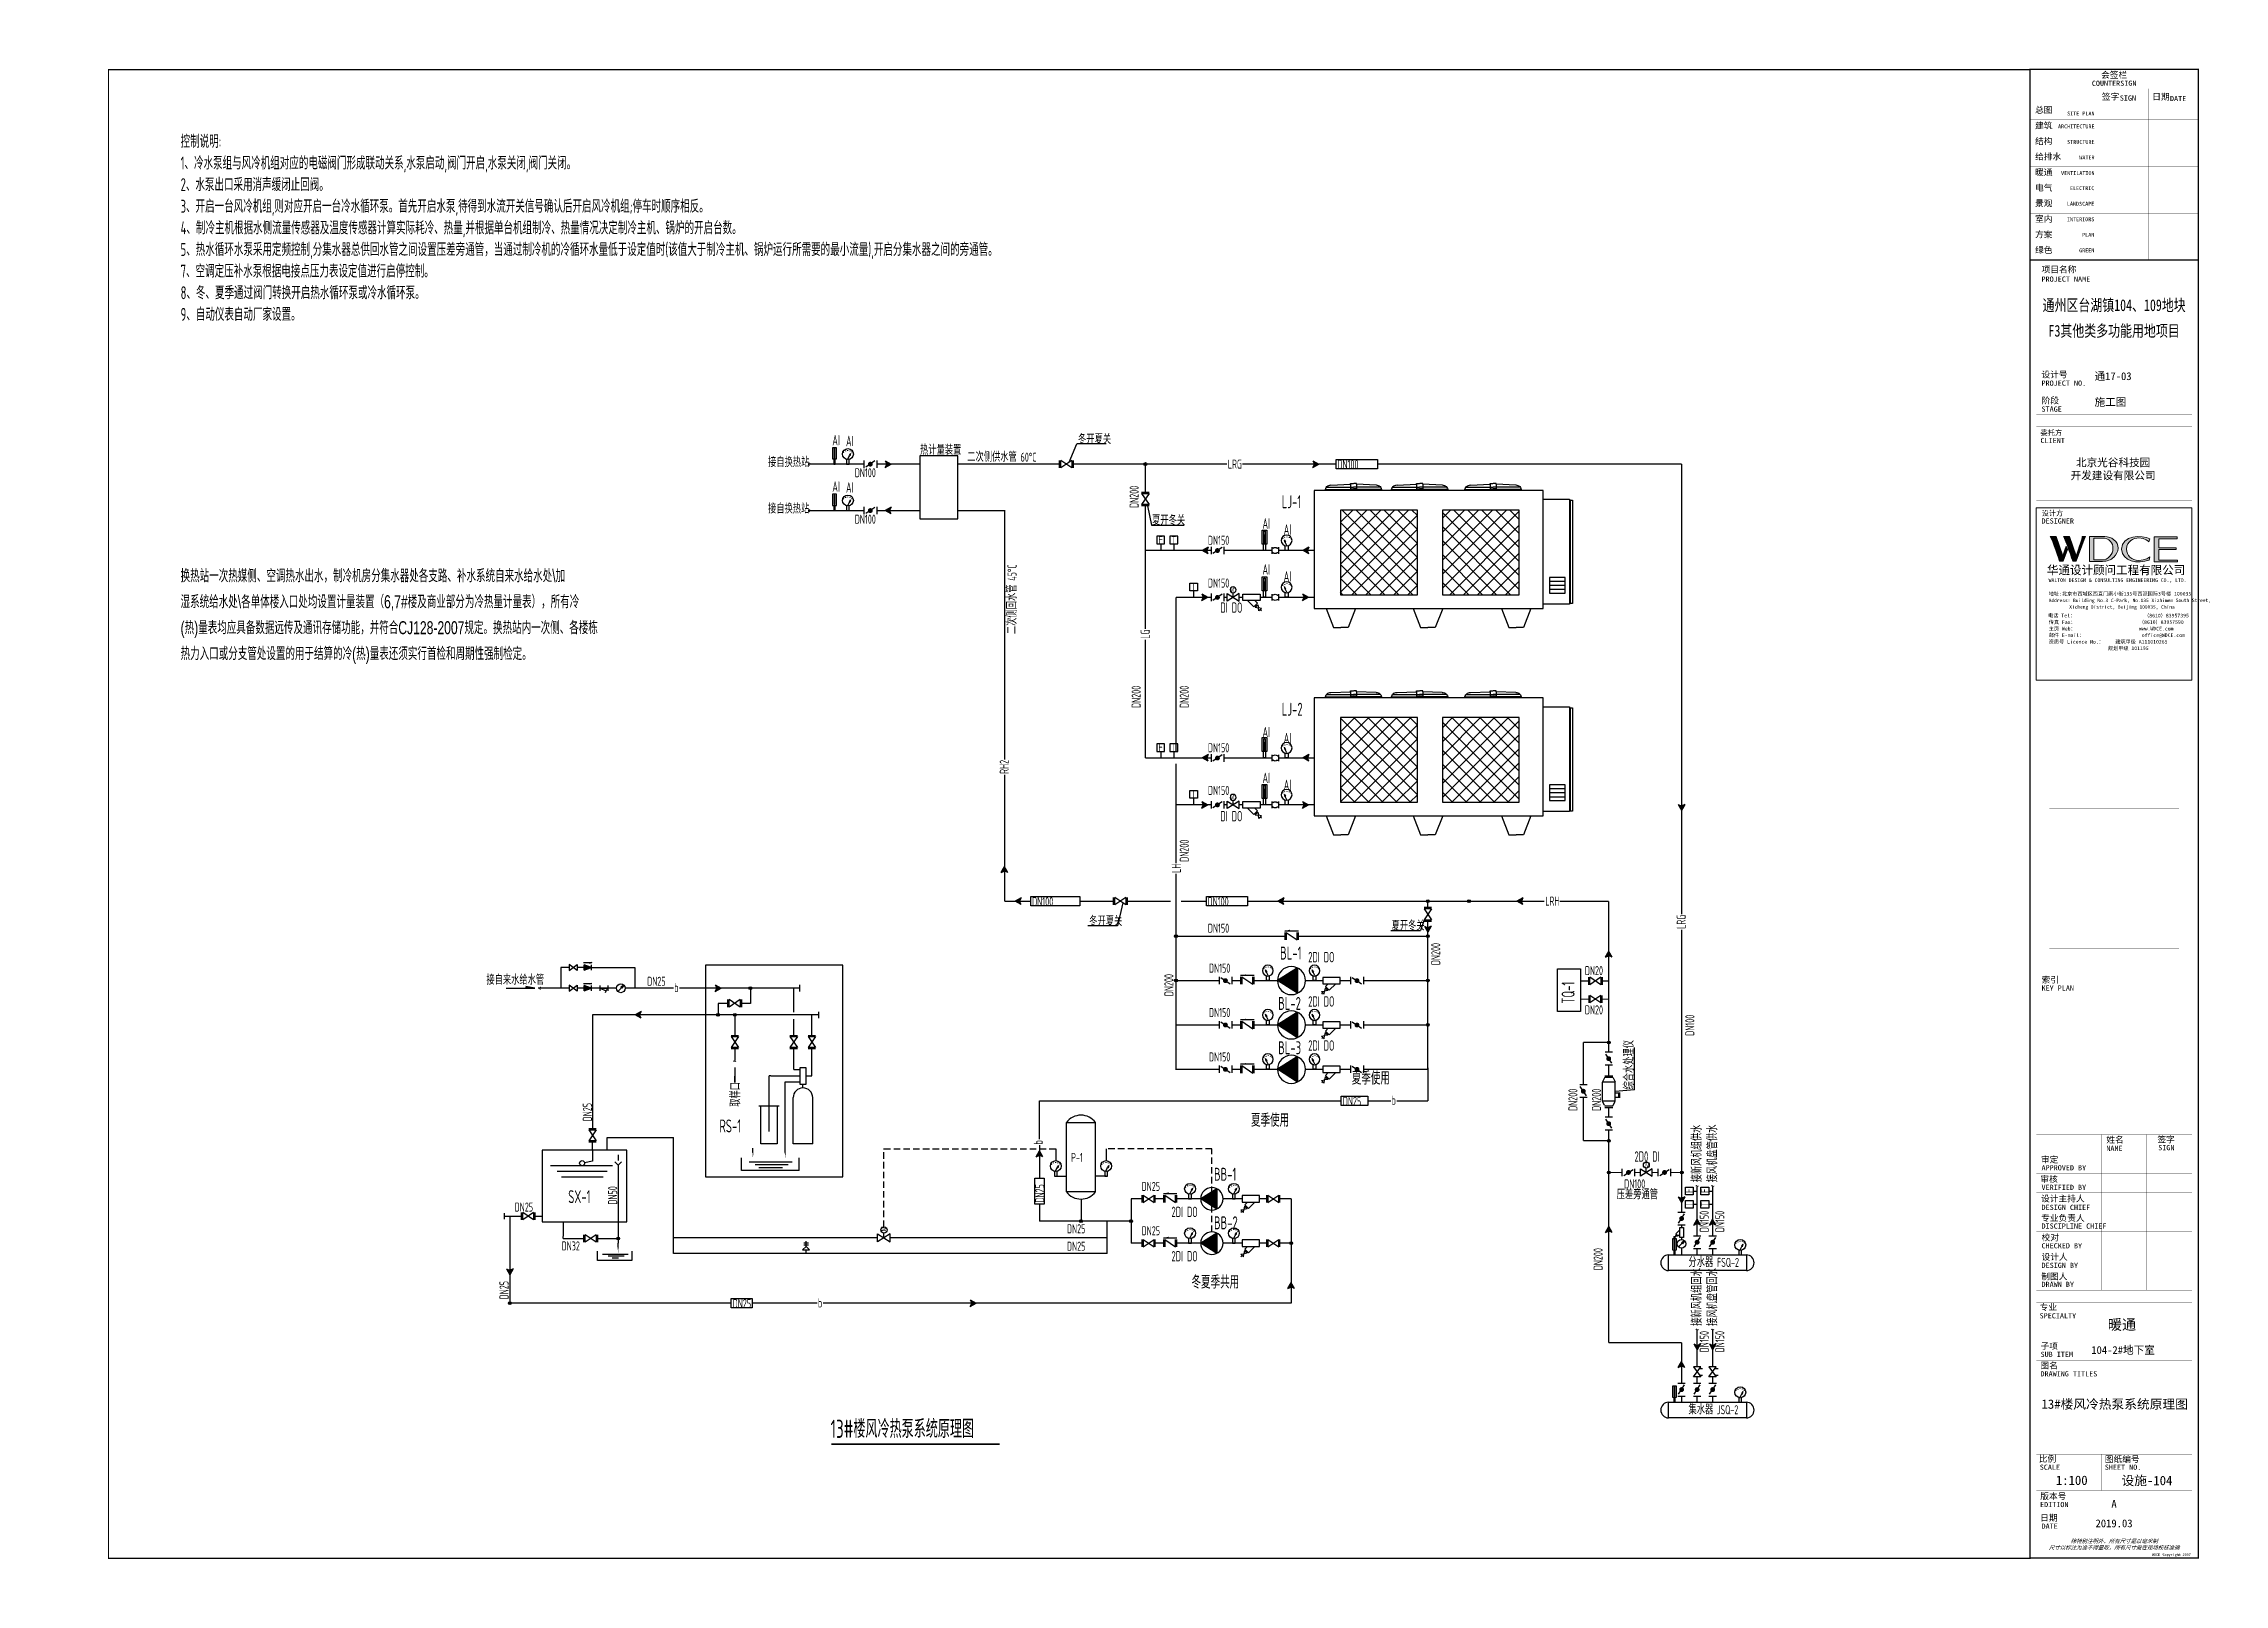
# Model space of a CAD drawing. Extents: x -253824 to 107923, y -224968 to 180578.
# Drawn here: x -60282 to 23823, y -224968 to -165563 of the extents above; entities that cross this region are included whole.
import ezdxf
from ezdxf.enums import TextEntityAlignment as Align

# ---------------------------------------------------------------- set-up
doc = ezdxf.new("R2010")
doc.units = 0
doc.header["$LTSCALE"] = 1000
doc.header["$MEASUREMENT"] = 0
doc.linetypes.add('DASHED', pattern=[0.75, 0.5, -0.25])
doc.linetypes.add('DASHED2', pattern=[0.375, 0.25, -0.125])
doc.layers.get('0').update_dxf_attribs({"linetype": 'CONTINUOUS'})
doc.layers.get('Defpoints').update_dxf_attribs({"linetype": 'CONTINUOUS'})
for name, color, linetype in [('ACS_COM', 7, 'CONTINUOUS'), ('ACS_COM_BZ', 3, 'CONTINUOUS'), ('ACS_KT_FM', 3, 'CONTINUOUS'), ('ACS_KT_FM_E', 3, 'CONTINUOUS'), ('ACS_KT_SB', 4, 'CONTINUOUS'), ('ACS_水管', 3, 'CONTINUOUS'), ('ACS_设备', 4, 'CONTINUOUS'), ('ACS_阀门', 2, 'CONTINUOUS'), ('字', 7, 'CONTINUOUS'), ('建筑图名', 5, 'CONTINUOUS'), ('文字', 7, 'CONTINUOUS'), ('阀门', 2, 'CONTINUOUS')]:
    doc.layers.add(name, color=color, linetype=linetype)
doc.layers.add('ACS_KT_BJ', color=4, linetype='CONTINUOUS', lineweight=30)
doc.layers.add('ACS_KT_LH', color=2, linetype='DASHED', lineweight=50)
doc.styles.get("Standard").update_dxf_attribs({"font": 'ros.shx', "width": 0.75, "bigfont": 'jd.shx'})
doc.styles.add('ZH', font='ros.shx', dxfattribs={"width": 0.7, "bigfont": 'jd.shx'})
doc.styles.add('华文细黑', font='STXIHEI.TTF', dxfattribs={"height": 10})
doc.styles.add('图签信息$0$hwxh', font='STXIHEI.TTF')
doc.styles.add('图签信息$0$华文细黑', font='STXIHEI.TTF', dxfattribs={"height": 10})
doc.styles.add('等高', font='ros1.shx', dxfattribs={"width": 0.7, "bigfont": 'jd.shx'})

msp = doc.modelspace()

# ---------------------------------------------------------------- texts
at = {"color": 4, "style": '等高', "width": 0.7}
msp.add_text('~', height=350, rotation=180, dxfattribs=at).set_placement((-33555, -204787, -1), align=Align.MIDDLE_LEFT)
at = {"layer": 'ACS_COM', "color": 2, "ltscale": 10, "style": '等高', "width": 0.7}
for s, height, p in [('冬开夏关', 350, (-20388, -180999, -1)), ('接自换热站', 350, (-32345, -181885)), ('热计量装置', 350, (-26481, -181411)), ('LRG', 350, (-14611, -181951)), ('DN100', 350, (-10385, -181961)), ('DN100', 350, (-28999, -182282)), ('接自换热站', 350, (-32345, -183676)), ('DN100', 350, (-28999, -184074)), ('夏开冬关', 350, (-17531, -184125, -1)), ('DN150', 350, (-15379, -184887)), ('DN150', 350, (-15379, -186537)), ('DN150', 350, (-15379, -192887)), ('DN150', 350, (-15379, -194530)), ('DN100', 350, (-22159, -198817)), ('DN100', 350, (-15391, -198817)), ('LRH', 350, (-2368, -198797)), ('冬开夏关', 350, (-19955, -199581, -1)), ('DN150', 350, (-15382, -199844)), ('夏开冬关', 350, (-8296, -199756, -1)), ('接自来水给水管', 350, (-43206, -201843, -6000)), ('DN25', 350, (-37004, -201890)), ('DN150', 350, (-15338, -201384)), ('DN20', 350, (-841, -201479)), ('DN20', 350, (-841, -202991)), ('DN150', 350, (-15338, -203094)), ('DN150', 350, (-15338, -204804)), ('夏季使用', 500, (-9830, -205698)), ('夏季使用', 500, (-13716, -207321)), ('DN25', 350, (-10176, -206514)), ('P-1', 350, (-20655, -208681)), ('DN25', 350, (-42115, -210595)), ('DN25', 350, (-17935, -209799)), ('压差旁通管', 350, (386, -210117)), ('DN25', 350, (-20814, -211433)), ('DN32', 350, (-40304, -212093)), ('DN25', 350, (-20814, -212106)), ('DN25', 350, (-17935, -211509)), ('冬夏季共用', 500, (-16012, -213563)), ('DN25', 350, (-33706, -214314))]:
    msp.add_text(s, height=height, dxfattribs=at).set_placement(p)
msp.add_text('二次侧供水管 60%%DC', height=350, dxfattribs=at).set_placement((-24660, -181507, -1), align=Align.MIDDLE_LEFT)
for s, rotation, p in [('~', 270, (-30929, -181700)), ('DN200', 90, (-18050, -183466)), ('~', 270, (-30929, -183492)), ('LG', 90, (-17623, -188508)), ('DN200', 90, (-17972, -191177)), ('DN200', 90, (-16116, -191177)), ('RH2', 90, (-23059, -193718)), ('DN200', 90, (-16116, -197110)), ('LH', 90, (-16422, -197537)), ('LRG', 90, (3049, -199692)), ('DN200', 90, (-6418, -201093)), ('DN200', 90, (-16710, -202290)), ('~', 270, (-41310, -201909, -6000)), ('综合水处理仪', 90, (1041, -205889)), ('DN200', 90, (-1126, -206713)), ('DN200', 90, (-218, -206713)), ('DN25', 90, (-39136, -207116)), ('DN50', 90, (-38161, -210325)), ('DN25', 90, (-21687, -210249)), ('DN150', 90, (3938, -211389)), ('DN150', 90, (4538, -211389)), ('DN25', 90, (-42350, -213980)), ('DN150', 90, (3938, -216022)), ('DN150', 90, (4538, -216022))]:
    msp.add_text(s, height=350, rotation=rotation, dxfattribs=at).set_placement(p)
at = {"layer": 'ACS_COM', "style": '等高', "width": 0.7}
for s, p in [('F', (-17203, -184856)), ('T', (-16694, -184856)), ('T', (-15927, -186662)), ('F', (-17203, -192856)), ('T', (-16694, -192856)), ('T', (-15927, -194662))]:
    msp.add_text(s, height=300, dxfattribs=at).set_placement(p, align=Align.CENTER)
at = {"layer": 'ACS_COM', "color": 2, "ltscale": 10, "style": '等高', "width": 0.7}
msp.add_text('二次侧回水管 45%%DC', height=350, rotation=90, dxfattribs=at).set_placement((-22932, -188329, -1), align=Align.MIDDLE_LEFT)
for s, p in [('DN100', (3382, -203410)), ('DN200', (-155, -212429))]:
    msp.add_text(s, height=350, rotation=90, dxfattribs=at).set_placement(p, align=Align.CENTER)
msp.add_text('取样口', height=350, rotation=90, dxfattribs=at).set_placement((-33633, -206076), align=Align.MIDDLE)
msp.add_text('DN100', height=350, dxfattribs=at).set_placement((1081, -209702), align=Align.CENTER)
at = {"layer": 'ACS_COM', "style": '等高', "width": 0.7}
for s, p in [('F', (3338, -209799)), ('T', (3338, -210309)), ('F', (3938, -209799)), ('T', (3938, -210309))]:
    msp.add_text(s, height=300, rotation=90, dxfattribs=at).set_placement(p, align=Align.CENTER)
msp.add_text('13#楼风冷热泵系统原理图', height=700, dxfattribs=at).set_placement((-29930, -219321))
at = {"layer": 'ACS_COM', "insert": (-54999, -169083), "char_height": 500, "width": 33808.24, "attachment_point": 1, "style": '等高'}
msp.add_mtext('控制说明: \\P1、冷水泵组与风冷机组对应的电磁阀门形成联动关系,水泵启动,阀门开启,水泵关闭,阀门关闭。 \\P2、水泵出口采用消声缓闭止回阀。 \\P3、开启一台风冷机组,则对应开启一台冷水循环泵。首先开启水泵,待得到水流开关信号确认后开启风冷机组;停车时顺序相反。  \\P4、制冷主机根据水侧流量传感器及温度传感器计算实际耗冷、热量,并根据单台机组制冷、热量情况决定制冷主机、锅炉的开启台数。\\P5、热水循环水泵采用定频控制,分集水器总供回水管之间设置压差旁通管，当通过制冷机的冷循环水量低于设定值时(该值大于制冷主机、锅炉运行所需要的最小流量),开启分集水器之间的旁通管。 \\P7、空调定压补水泵根据电接点压力表设定值进行启停控制。 \\P8、冬、夏季通过阀门转换开启热水循环泵或冷水循环泵。 \\P9、自动仪表自动厂家设置。    ', dxfattribs=at)
at = {"layer": 'ACS_COM_BZ', "style": '等高', "width": 0.7}
for s, height, rotation, p in [('AI', 400, 360, (-29864, -181053)), ('AI', 400, 360, (-29336, -181084)), ('AI', 400, 360, (-29864, -182844)), ('AI', 400, 360, (-29336, -182875)), ('AI', 400, 360, (-13274, -184266)), ('AI', 400, 360, (-12456, -184497)), ('AI', 400, 360, (-13274, -186034)), ('AI', 400, 360, (-12456, -186303)), ('DI DO', 400, 360, (-14895, -187508)), ('AI', 400, 360, (-13274, -192305)), ('AI', 400, 360, (-12456, -192536)), ('AI', 400, 360, (-13274, -194073)), ('AI', 400, 360, (-12456, -194342)), ('DI DO', 400, 360, (-14895, -195547)), ('2DI DO', 400, 360, (-11509, -200983)), ('2DI DO', 400, 360, (-11509, -202693)), ('2DI DO', 400, 360, (-11509, -204391)), ('接新风机组供水', 350, 90, (3661, -209468)), ('接风机盘管供水', 350, 90, (4261, -209468)), ('2DI DO', 400, 360, (-16784, -210807)), ('2DI DO', 400, 360, (-16784, -212517)), ('接新风机组回水', 350, 90, (3661, -215004)), ('接风机盘管回水', 350, 90, (4261, -215004))]:
    msp.add_text(s, height=height, rotation=rotation, dxfattribs=at).set_placement(p)
msp.add_text('2D0 DI', height=400, rotation=360, dxfattribs=at).set_placement((1556, -208473), align=Align.MIDDLE_CENTER)
for p in [(3487, -209615), (4087, -209615), (3487, -215151), (4087, -215151)]:
    msp.add_text('~', height=350, dxfattribs=at).set_placement(p, align=Align.MIDDLE)
for s, p in [('分水器 FSQ-2', (3154, -212728)), ('集水器 JSQ-2', (3154, -218409))]:
    msp.add_text(s, height=350, dxfattribs=at).set_placement(p)
at = {"layer": 'ACS_KT_BJ', "style": '等高', "width": 0.7}
for p in [(-35961, -202133, -6000), (-8295, -206477), (-30421, -214292)]:
    msp.add_text('b', height=350, dxfattribs=at).set_placement(p)
msp.add_text('b', height=350, rotation=90, dxfattribs=at).set_placement((-21750, -208008))
at = {"layer": 'ACS_设备', "style": '等高', "width": 0.7}
for s, p in [('LJ-1', (-12528, -183476)), ('LJ-2', (-12528, -191476)), ('BL-1', (-12593, -200876)), ('BL-2', (-12668, -202818)), ('BL-3', (-12668, -204528)), ('RS-1', (-34217, -207543, -6000)), ('BB-1', (-15143, -209406)), ('SX-1', (-40049, -210269, -6000)), ('BB-2', (-15143, -211277))]:
    msp.add_text(s, height=500, dxfattribs=at).set_placement(p)
msp.add_text('TQ-1', height=500, rotation=90, dxfattribs=at).set_placement((-1238, -202577))
at = {"layer": '字', "style": '华文细黑'}
for s, height, p in [('104-2#地下室', 300, (18689, -216084)), ('13#楼风冷热泵系统原理图', 360, (16771, -218197)), ('1:100', 360, (17325, -221135)), ('设施-104', 360, (19856, -221143))]:
    msp.add_text(s, height=height, dxfattribs=at).set_placement(p)
at = {"layer": '建筑图名', "style": '华文细黑'}
msp.add_text('暖通', height=400, dxfattribs=at).set_placement((19327, -215151))
at = {"layer": '文字', "color": 2, "style": 'ZH', "width": 0.7}
for s, p in [('换热站一次热媒侧、空调热水出水，制冷机房分集水器处各支路、补水系统自来水给水处\\加', (-54999, -186332)), ('湿系统给水处\\各单体楼入口处均设置计量装置（6,7#楼及商业部分为冷热量计量表），所有冷', (-54999, -187332, 0)), ('(热)量表均应具备数据远传及通讯存储功能，并符合CJ128-2007规定。换热站内一次侧、各楼栋', (-54999, -188332)), ('热力入口或分支管处设置的用于结算的冷(热)量表还须实行首检和周期性强制检定。', (-54999, -189332, 0))]:
    msp.add_text(s, height=500, dxfattribs=at).set_placement(p)

# ---------------------------------------------------------------- blocks, each defined once
blk = doc.blocks.new('图签信息$0$WDCE Copyright200X')
at = {"const_width": 0.016}
blk.add_lwpolyline([(-10.6, 1.26, 1), (-11.4, 1.26, 1)], format="xyb", close=True, dxfattribs=at)
at = {"style": '图签信息$0$华文细黑'}
for s, p in [('WDCE ', (-11.46, 0.5)), ('     Copyright ', (-3.51, 0.5))]:
    blk.add_text(s, height=1, dxfattribs=at).set_placement(p, align=Align.BOTTOM_RIGHT)
blk.add_text('c', height=0.6, dxfattribs=at).set_placement((-11.04, 1.35), align=Align.MIDDLE_CENTER)
blk.add_attdef('200X', text='', height=1, dxfattribs=at).set_placement((-0.45, 0.5), align=Align.BOTTOM_RIGHT)
blk = doc.blocks.new('图签信息$0$logo2')
h = blk.add_hatch(color=7)
h.paths.add_polyline_path([(19.02, -7.36), (15.84, -7.36), (15.84, -3.97), (18.97, -3.97), (18.97, -4.24), (16.46, -4.24), (16.46, -5.45), (18.81, -5.45), (18.81, -5.69), (16.47, -5.69), (16.47, -7.12), (19.02, -7.12)])
edge = h.paths.add_edge_path()
edge.add_spline(control_points=[(15.26, -4.21), (15.26, -4.21), (15.13, -4.65), (15.13, -4.65), (15.13, -4.65), (14.62, -4.1), (13.73, -4.1), (13.04, -4.1), (12.07, -4.54), (12.08, -5.62), (12.08, -6.49), (12.77, -7.16), (13.73, -7.17), (14.66, -7.17), (15.23, -6.68), (15.23, -6.68), (15.23, -6.68), (15.16, -7.11), (15.16, -7.11), (13.63, -7.7), (11.42, -7.29), (11.41, -5.64), (11.4, -3.72), (14.16, -3.66), (15.26, -4.21)], knot_values=[0, 0, 0, 0, 1, 1, 1, 2, 2, 2, 3, 3, 3, 4, 4, 4, 5, 5, 5, 6, 6, 6, 7, 7, 7, 8, 8, 8, 8], degree=3, periodic=0)
edge = h.paths.add_edge_path(flags=16)
edge.add_spline(control_points=[(10.23, -5.57), (10.23, -5.16), (10.12, -4.83), (9.9, -4.58), (9.63, -4.27), (9.23, -4.12), (8.69, -4.12), (8.69, -4.12), (7.64, -4.12), (7.64, -4.12), (7.64, -4.12), (7.64, -7.1), (7.64, -7.1), (7.64, -7.1), (8.66, -7.1), (8.66, -7.1), (9.13, -7.1), (9.52, -6.93), (9.82, -6.6), (10.09, -6.31), (10.23, -5.96), (10.23, -5.57)], knot_values=[0, 0, 0, 0, 1, 1, 1, 2, 2, 2, 3, 3, 3, 4, 4, 4, 5, 5, 5, 6, 6, 6, 7, 7, 7, 7], degree=3, periodic=0)
edge = h.paths.add_edge_path()
edge.add_spline(control_points=[(10.92, -5.51), (10.92, -5.96), (10.72, -6.37), (10.34, -6.72), (9.92, -7.1), (9.41, -7.29), (8.82, -7.29), (8.82, -7.29), (7.03, -7.29), (7.03, -7.29), (7.03, -7.29), (7.03, -3.92), (7.03, -3.92), (7.03, -3.92), (9.1, -3.92), (9.1, -3.92), (9.59, -3.92), (10.01, -4.06), (10.36, -4.34), (10.73, -4.64), (10.92, -5.03), (10.92, -5.51)], knot_values=[0, 0, 0, 0, 1, 1, 1, 2, 2, 2, 3, 3, 3, 4, 4, 4, 5, 5, 5, 6, 6, 6, 7, 7, 7, 7], degree=3, periodic=0)
at = {"lineweight": 0}
blk.add_lwpolyline([(19.02, -7.36), (15.84, -7.36), (15.84, -3.97), (18.97, -3.97), (18.97, -4.24), (16.46, -4.24), (16.46, -5.45), (18.81, -5.45), (18.81, -5.69), (16.47, -5.69), (16.47, -7.12), (19.02, -7.12), (19.02, -7.36)], dxfattribs=at)
for points, knots in [([(10.92, -5.51), (10.92, -5.96), (10.72, -6.37), (10.34, -6.72), (9.92, -7.1), (9.41, -7.29), (8.82, -7.29), (8.82, -7.29), (7.03, -7.29), (7.03, -7.29), (7.03, -7.29), (7.03, -3.92), (7.03, -3.92), (7.03, -3.92), (9.1, -3.92), (9.1, -3.92), (9.59, -3.92), (10.01, -4.06), (10.36, -4.34), (10.73, -4.64), (10.92, -5.03), (10.92, -5.51)], [0, 0, 0, 0, 1, 1, 1, 2, 2, 2, 3, 3, 3, 4, 4, 4, 5, 5, 5, 6, 6, 6, 7, 7, 7, 7]), ([(10.23, -5.57), (10.23, -5.16), (10.12, -4.83), (9.9, -4.58), (9.63, -4.27), (9.23, -4.12), (8.69, -4.12), (8.69, -4.12), (7.64, -4.12), (7.64, -4.12), (7.64, -4.12), (7.64, -7.1), (7.64, -7.1), (7.64, -7.1), (8.66, -7.1), (8.66, -7.1), (9.13, -7.1), (9.52, -6.93), (9.82, -6.6), (10.09, -6.31), (10.23, -5.96), (10.23, -5.57)], [0, 0, 0, 0, 1, 1, 1, 2, 2, 2, 3, 3, 3, 4, 4, 4, 5, 5, 5, 6, 6, 6, 7, 7, 7, 7]), ([(15.26, -4.21), (15.26, -4.21), (15.13, -4.65), (15.13, -4.65), (15.13, -4.65), (14.62, -4.1), (13.73, -4.1), (13.04, -4.1), (12.07, -4.54), (12.08, -5.62), (12.08, -6.49), (12.77, -7.16), (13.73, -7.17), (14.66, -7.17), (15.23, -6.68), (15.23, -6.68), (15.23, -6.68), (15.16, -7.11), (15.16, -7.11), (13.63, -7.7), (11.42, -7.29), (11.41, -5.64), (11.4, -3.72), (14.16, -3.66), (15.26, -4.21)], [0, 0, 0, 0, 1, 1, 1, 2, 2, 2, 3, 3, 3, 4, 4, 4, 5, 5, 5, 6, 6, 6, 7, 7, 7, 8, 8, 8, 8])]:
    blk.add_open_spline(points, degree=3, knots=knots, dxfattribs=at)
blk = doc.blocks.new('图签信息$0$logo1')
h = blk.add_hatch(color=8)
edge = h.paths.add_edge_path()
edge.add_spline(control_points=[(3.86, -5.21), (3.63, -5.88), (3.39, -6.56), (3.39, -6.56), (3.39, -6.56), (2.5, -3.91), (2.5, -3.91), (2.5, -3.91), (1.8, -3.91), (1.69, -3.91), (2.02, -4.39), (2.95, -7.27), (2.95, -7.27), (2.95, -7.27), (3.44, -7.27), (3.44, -7.27), (3.44, -7.27), (4.03, -5.66), (4.03, -5.66), (4.03, -5.66), (3.86, -5.21), (3.86, -5.21)], knot_values=[0, 0, 0, 0, 1, 1, 1, 2, 2, 2, 3, 3, 3, 4, 4, 4, 5, 5, 5, 6, 6, 6, 7, 7, 7, 7], degree=3, periodic=0)
h = blk.add_hatch(color=7)
edge = h.paths.add_edge_path()
edge.add_spline(control_points=[(6.04, -3.91), (6.09, -4.1), (5.2, -6.56), (5.2, -6.56), (5.2, -6.56), (4.3, -3.91), (4.3, -3.91), (4.3, -3.91), (3.6, -3.91), (3.49, -3.91), (3.82, -4.39), (4.75, -7.27), (4.75, -7.27), (4.75, -7.27), (5.24, -7.27), (5.24, -7.27), (5.24, -7.27), (6.33, -4.3), (6.33, -4.3), (6.33, -4.3), (6.48, -3.91), (6.48, -3.91), (6.48, -3.91), (6.21, -3.91), (6.04, -3.91)], knot_values=[0, 0, 0, 0, 1, 1, 1, 2, 2, 2, 3, 3, 3, 4, 4, 4, 5, 5, 5, 6, 6, 6, 7, 7, 7, 8, 8, 8, 8], degree=3, periodic=0)
at = {"color": 8, "lineweight": 0}
blk.add_open_spline([(3.86, -5.21), (3.63, -5.88), (3.39, -6.56), (3.39, -6.56), (3.39, -6.56), (2.5, -3.91), (2.5, -3.91), (2.5, -3.91), (1.8, -3.91), (1.69, -3.91), (2.02, -4.39), (2.95, -7.27), (2.95, -7.27), (2.95, -7.27), (3.44, -7.27), (3.44, -7.27), (3.44, -7.27), (4.03, -5.66), (4.03, -5.66), (4.03, -5.66), (3.86, -5.21), (3.86, -5.21)], degree=3, knots=[0, 0, 0, 0, 1, 1, 1, 2, 2, 2, 3, 3, 3, 4, 4, 4, 5, 5, 5, 6, 6, 6, 7, 7, 7, 7], dxfattribs=at)
at = {"lineweight": 0}
blk.add_open_spline([(6.04, -3.91), (6.09, -4.1), (5.2, -6.56), (5.2, -6.56), (5.2, -6.56), (4.3, -3.91), (4.3, -3.91), (4.3, -3.91), (3.6, -3.91), (3.49, -3.91), (3.82, -4.39), (4.75, -7.27), (4.75, -7.27), (4.75, -7.27), (5.24, -7.27), (5.24, -7.27), (5.24, -7.27), (6.33, -4.3), (6.33, -4.3), (6.33, -4.3), (6.48, -3.91), (6.48, -3.91), (6.48, -3.91), (6.21, -3.91), (6.04, -3.91)], degree=3, knots=[0, 0, 0, 0, 1, 1, 1, 2, 2, 2, 3, 3, 3, 4, 4, 4, 5, 5, 5, 6, 6, 6, 7, 7, 7, 8, 8, 8, 8], dxfattribs=at)
blk.add_blockref('图签信息$0$logo2', (0, 0))
blk = doc.blocks.new('图签信息$0$时间-logo')
at = {"layer": 'Defpoints', "lineweight": 0}
blk.add_lwpolyline([(0, -23.46), (-21.17, -23.46), (-21.17, 0), (0, 0), (0, -23.46)], dxfattribs=at)
blk.add_blockref('图签信息$0$logo1', (-20.97, 0))
at = {"style": '图签信息$0$hwxh'}
for s, height, p in [('华通设计顾问工程有限公司 ', 1.15, (-19.73, -9.05)), ('WALTON DESIGN & CONSULTING ENGINEERING CO., LTD.', 0.5, (-19.5, -10.1)), ('地址:北京市西城区西直门南小街135号西派国际3号楼 100035', 0.5, (-19.48, -11.94)), ('电话 Tel：                        （8610）83957395 ', 0.5, (-19.56, -14.91)), ('Address: Building No.3 C-Park, No.135 Xizhimen South Street, ', 0.47, (-19.48, -12.83)), ('Xicheng District, Beijing 100035, China ', 0.47, (-16.69, -13.72)), ('传真 Fax：                      （8610）83957590 ', 0.5, (-19.48, -15.8)), ('主页 Web：                      www.WDCE.com ', 0.5, (-19.48, -16.69)), ('邮件 E-mail：                    office@WDCE.com ', 0.5, (-19.48, -17.58)), ('资质号 Licence No.：    建筑甲级 A111010265 ', 0.5, (-19.48, -18.47)), ('   规划甲级 101195', 0.5, (-12.6, -19.36))]:
    blk.add_text(s, height=height, dxfattribs=at).set_placement(p)
blk = doc.blocks.new('图签信息')
at = {"const_width": 0.5}
for points in [[(-65, 574), (-65, 500.5), (0, 500.5), (0, 574)], [(-65, 0), (0, 0), (0, 500.5), (-65, 500.5)]]:
    blk.add_lwpolyline(points, close=True, dxfattribs=at)
at = {"const_width": 0.05}
for points in [[(-65, 566.5), (0, 566.5)], [(-39.14, 566.5), (-39.14, 500.5)], [(-19.1, 566.5), (-19.1, 500.5)], [(-65, 560.5), (0, 560.5)], [(-65, 554.5), (0, 554.5)], [(-65, 548.5), (0, 548.5)], [(-65, 542.5), (0, 542.5)], [(-65, 536.5), (0, 536.5)], [(-65, 530.5), (0, 530.5)], [(-65, 524.5), (0, 524.5)], [(-65, 518.5), (0, 518.5)], [(-65, 512.5), (0, 512.5)], [(-65, 512.5), (0, 512.5)], [(-65, 506.5), (0, 506.5)], [(-65, 500.5), (0, 500.5)], [(-62.5, 450.87), (-2.5, 450.87)], [(-62.5, 440.87), (-2.5, 440.87)], [(-2.5, 407.85), (-2.5, 436.12), (-62.5, 436.12), (-62.5, 407.85)], [(-62.5, 407.85), (-2.5, 407.85)], [(-62.5, 404.92), (-62.5, 227.83)], [(-62.5, 404.92), (-2.5, 404.92)], [(-62.5, 227.83), (-2.5, 227.83), (-2.5, 404.92)], [(-57.5, 338.36), (-7.5, 338.36)], [(-57.5, 288.83), (-7.5, 288.83)], [(-62.5, 227.83), (-2.5, 227.83)], [(-57.5, 234.85), (-7.5, 234.85)], [(-62.5, 217.74), (-2.5, 217.74)], [(-62.5, 103.26), (-2.5, 103.26), (-2.5, 163.26), (-62.5, 163.26), (-62.5, 103.26)], [(-37.5, 163.26), (-37.5, 103.26)], [(-20, 163.26), (-20, 103.26)], [(-62.5, 155.76), (-2.5, 155.76)], [(-62.5, 148.26), (-2.5, 148.26)], [(-62.5, 140.76), (-2.5, 140.76)], [(-62.5, 133.26), (-2.5, 133.26)], [(-62.5, 125.76), (-2.5, 125.76)], [(-62.5, 118.26), (-2.5, 118.26)], [(-62.5, 110.76), (-2.5, 110.76)], [(-62.5, 98.5), (-2.5, 98.5), (-2.5, 10), (-62.5, 10), (-62.5, 98.5)], [(-62.5, 83.5), (-2.5, 83.5)], [(-62.5, 76), (-2.5, 76)], [(-62.5, 40), (-2.5, 40)], [(-37.5, 40), (-37.5, 26)], [(-62.5, 26), (-2.5, 26)], [(-62.5, 18), (-2.5, 18)]]:
    blk.add_lwpolyline(points, dxfattribs=at)
at = {"ltscale": 0.001, "xscale": 2.834689937531525, "yscale": 2.834689937531525, "zscale": 2.834689937531525}
blk.add_blockref('图签信息$0$时间-logo', (-2.5, 404.92), dxfattribs=at)
blk.add_blockref('图签信息$0$WDCE Copyright200X', (-2.5, 0)).add_auto_attribs({'200X': '2007'})
at = {"style": '图签信息$0$华文细黑'}
for s, height, p in [('会签栏', 2.4, (-32.5, 573)), ('COUNTERSIGN', 2, (-32.5, 569.6))]:
    blk.add_text(s, height=height, dxfattribs=at).set_placement(p, align=Align.TOP_CENTER)
for s, height, p in [('签字', 2.4, (-37.22, 564.63)), ('SIGN', 2, (-30.32, 563.88)), ('日期', 2.4, (-17.79, 564.58)), ('DATE', 2, (-10.96, 563.7)), ('总图', 2.4, (-63, 559.5)), ('结构', 2.4, (-63, 547.5)), ('建筑', 2.4, (-63, 553.5)), ('给排水', 2.4, (-63, 541.5)), ('暖通', 2.4, (-63, 535.5)), ('景观', 2.4, (-63, 523.5)), ('电气', 2.4, (-63, 529.5)), ('室内', 2.4, (-63, 517.5)), ('绿色', 2.4, (-63, 505.5)), ('方案', 2.4, (-63, 511.5)), ('项目名称', 2.4, (-60.5, 498)), ('PROJECT NAME', 2, (-60.5, 494.08)), ('设计号', 2.4, (-60.54, 457.48)), ('PROJECT NO.', 2, (-60.5, 453.97)), ('阶段', 2.4, (-60.5, 447.47)), ('STAGE', 2, (-60.5, 443.97)), ('委托方', 2, (-60.9, 434.86)), ('CLIENT', 2, (-60.9, 431.86)), ('设计方', 2, (-60.5, 403.83)), ('DESIGNER', 2, (-60.5, 400.83)), ('KEY PLAN', 2, (-60.5, 220.74)), ('索引', 2.4, (-60.5, 224.14)), ('姓名', 2.4, (-35.5, 162.47)), ('签字', 2.4, (-15.81, 162.57)), ('审定', 2.4, (-60.73, 154.81)), ('APPROVED BY', 2, (-60.5, 151.44)), ('NAME', 2, (-35.5, 158.96)), ('SIGN', 2, (-15.5, 159.2)), ('审核', 2.4, (-60.95, 147.29)), ('VERIFIED BY', 2, (-60.5, 143.91)), ('设计主持人', 2.4, (-60.68, 139.76)), ('DESIGN CHIEF', 2, (-60.5, 136.19)), ('专业负责人', 2.4, (-60.67, 132.26)), ('DISCIPLINE CHIEF', 2, (-60.5, 128.98)), ('校对', 2.4, (-60.5, 124.76)), ('CHECKED BY', 2, (-60.5, 121.37)), ('制图人', 2.4, (-60.61, 109.76)), ('设计人', 2.4, (-60.5, 117.26)), ('DESIGN BY', 2, (-60.5, 113.83)), ('DRAWN BY', 2, (-60.5, 106.5)), ('SPECIALTY', 2, (-61.23, 94.38)), ('专业', 2.4, (-61.23, 97.93)), ('SUB ITEM', 2, (-60.88, 79.5)), ('子项', 2.4, (-60.88, 82.92)), ('图名', 2.4, (-60.91, 75.41)), ('DRAWING TITLES', 2, (-60.91, 72)), ('比例', 2.4, (-61.56, 39.42)), ('SCALE', 2, (-61.19, 36)), ('SHEET NO.', 2, (-36.1, 36)), ('图纸编号', 2.4, (-36.1, 39.32)), ('版本号', 2.4, (-61, 25.03)), ('EDITION', 2, (-61.06, 21.61)), ('日期', 2.4, (-61, 16.68)), ('DATE', 2, (-60.5, 13.26))]:
    blk.add_text(s, height=height, dxfattribs=at).set_placement(p, align=Align.TOP_LEFT)
for s, p in [('SITE PLAN', (-40.06, 557.7)), ('ARCHITECTURE', (-40.06, 552.7)), ('STRUCTURE', (-40.06, 546.7)), ('WATER', (-40.06, 540.7)), ('VENTILATION', (-40.06, 534.7)), ('LANDSCAPE', (-40.14, 522.89)), ('ELECTRIC', (-40.14, 528.89)), ('INTERIORS', (-40.14, 516.89)), ('GREEN', (-40.14, 504.89)), ('PLAN', (-40.14, 510.89))]:
    blk.add_text(s, height=1.5, dxfattribs=at).set_placement(p, align=Align.TOP_RIGHT)
at = {"color": 4, "style": '图签信息$0$华文细黑', "width": 0.75}
for s, p in [('通州区台湖镇104、109地块', (-32.5, 480.78)), ('F3其他类多功能用地项目', (-32.5, 470.91))]:
    blk.add_text(s, height=4.5, dxfattribs=at).set_placement(p, align=Align.CENTER)
at = {"color": 4, "style": '图签信息$0$华文细黑'}
for s, p in [('A', (-32.53, 19.4)), ('2019.03', (-32.53, 11.84))]:
    blk.add_text(s, height=3, dxfattribs=at).set_placement(p, align=Align.CENTER)
at = {"style": '图签信息$0$华文细黑', "oblique": 20}
for s, p in [('尺寸以标注为准不得量取，所有尺寸需在现场校核准确', (-32.5, 4)), ('除特别注明外，所有尺寸是以毫米制', (-32.5, 6.5))]:
    blk.add_text(s, height=1.5, dxfattribs=at).set_placement(p, align=Align.MIDDLE_CENTER)
at = {"color": 4, "ltscale": 0.001, "char_height": 3, "width": 58.4895, "style": '图签信息$0$华文细黑'}
for s, insert, attachment_point in [('通17-03', (-40.06, 455.51), 4), ('施工图', (-40.06, 445.51), 4), ('北京光谷科技园\\P开发建设有限公司', (-32.9, 419.71), 5)]:
    blk.add_mtext(s, dxfattribs=dict(at, insert=insert, attachment_point=attachment_point))
blk = doc.blocks.new('图签-A1')
at = {"color": 2}
blk.add_blockref('图签信息', (0, 0), dxfattribs=at)
blk = doc.blocks.new('图框-A1')
for points, const_width in [([(0, 0), (841, 0), (841, 594), (0, 594)], 0.05), ([(766, 584), (25, 584), (25, 10), (766, 10)], 0.5)]:
    blk.add_lwpolyline(points, close=True, dxfattribs=dict(const_width=const_width))
at = {"const_width": 0.05}
for points in [[(420.5, 594), (420.5, 592)], [(0, 297), (2, 297)], [(841, 297), (839, 297)], [(420.5, 0), (420.5, 2)]]:
    blk.add_lwpolyline(points, dxfattribs=at)
blk = doc.blocks.new('风冷机组')
at = {"layer": 'ACS_设备'}
h = blk.add_hatch(dxfattribs=at)
h.set_pattern_fill('ANSI37', color=256, scale=120, style=0)
h.set_pattern_definition([(45, (-3202.8, -13753.6), (-269.408, 269.408), []), (135, (-3202.8, -13753.6), (-269.408, -269.408), [])])
h.paths.add_polyline_path([(-560, 4529), (-3524, 4529), (-3524, 1264), (-560, 1264)])
h.paths.add_polyline_path([(3368, 4529), (404, 4529), (404, 1264), (3368, 1264)])
for p, q in [((-3597, 5326), (-2514, 5326)), ((-3560, 5411), (-2514, 5411)), ((-3386, 5493), (-2633, 5522)), ((-2633, 5553), (-2520, 5553)), ((-2633, 5522), (-2633, 5553)), ((-2633, 5522), (-2633, 5349)), ((-2633, 5349), (-2514, 5349)), ((-1469, 5411), (-2514, 5411)), ((-2396, 5349), (-2514, 5349)), ((-1432, 5326), (-2514, 5326)), ((-2396, 5553), (-2509, 5553)), ((-2396, 5522), (-2396, 5553)), ((-1643, 5493), (-2396, 5522)), ((-2396, 5522), (-2396, 5349)), ((-763, 5326), (319, 5326)), ((-726, 5411), (319, 5411)), ((-552, 5493), (201, 5522)), ((201, 5522), (201, 5553)), ((201, 5553), (314, 5553)), ((201, 5522), (201, 5349)), ((201, 5349), (319, 5349)), ((1364, 5411), (319, 5411)), ((437, 5349), (319, 5349)), ((1402, 5326), (319, 5326)), ((437, 5553), (325, 5553)), ((437, 5522), (437, 5553)), ((1191, 5493), (437, 5522)), ((437, 5522), (437, 5349)), ((1784, 5326), (2867, 5326)), ((1822, 5411), (2867, 5411)), ((1995, 5493), (2749, 5522)), ((2749, 5522), (2749, 5553)), ((2749, 5553), (2861, 5553)), ((2749, 5522), (2749, 5349)), ((2749, 5349), (2867, 5349)), ((3912, 5411), (2867, 5411)), ((2985, 5349), (2867, 5349)), ((3949, 5326), (2867, 5326)), ((2985, 5553), (2872, 5553)), ((2985, 5522), (2985, 5553)), ((2985, 5522), (2985, 5349)), ((3738, 5493), (2985, 5522)), ((-5467, 4944), (-5467, 903)), ((-4443, 4944), (-5467, 4944)), ((-5299, 1776), (-4691, 1776)), ((-5467, 903), (-4445, 903)), ((-5299, 1620), (-4691, 1620)), ((-5299, 1464), (-4691, 1464)), ((-3976, 733), (-3691, 0)), ((-3691, 0), (-3405, 0)), ((-3119, 0), (-3405, 0)), ((-2834, 733), (-3119, 0)), ((-571, 733), (-286, 0)), ((-286, 0), (0, 0)), ((286, 0), (0, 0)), ((571, 733), (286, 0)), ((2786, 733), (3072, 0)), ((3929, 733), (3643, 0)), ((3072, 0), (3357, 0)), ((3643, 0), (3357, 0))]:
    blk.add_line(p, q, dxfattribs=at)
for points in [[(-4445, 5282), (4389, 5282), (4389, 733), (-4445, 733)], [(-5502, 4904), (-5580, 4904), (-5580, 920), (-5502, 920)], [(-3524, 4529), (-560, 4529), (-560, 1264), (-3524, 1264)], [(404, 4529), (3368, 4529), (3368, 1264), (404, 1264)], [(-5299, 1931), (-4691, 1931), (-4691, 1324), (-5299, 1324)]]:
    blk.add_lwpolyline(points, close=True, dxfattribs=at)
for centre, start, end in [((-3396, 5289), 87.23191, 181.90384), ((-1633, 5289), 358.09616, 92.76809), ((-562, 5289), 87.23191, 181.90384), ((1200, 5289), 358.09616, 92.76809), ((1986, 5289), 87.23191, 181.90384), ((3748, 5289), 358.09616, 92.76809)]:
    blk.add_arc(centre, 205, start, end, dxfattribs=at)
blk = doc.blocks.new('压力表')
at = {"layer": 'ACS_阀门', "ltscale": 10}
blk.add_hatch(color=256, dxfattribs=at).paths.add_polyline_path([(-332, 42), (-318, 73), (-412, 100)])
for p, q in [((-515, 77), (-500, 70)), ((-465, 152), (-454, 139)), ((-412, 100), (-332, 42)), ((-412, 100), (-318, 73)), ((-332, 42), (-318, 73)), ((-193, -7), (-325, 57)), ((-530, -12), (-514, -12)), ((-508, -99), (-493, -92))]:
    blk.add_line(p, q, dxfattribs=at)
at = {"layer": 'ACS_阀门'}
blk.add_line((-453, -169), (-441, -157), dxfattribs=at)
at = {"layer": 'ACS_阀门', "ltscale": 10}
blk.add_lwpolyline([(-184, -53), (0, -53), (0, 53), (-184, 53)], dxfattribs=at)
blk.add_circle((-386, 0), 209, dxfattribs=at)
blk = doc.blocks.new('HDXJRJT')
for p, q in [((-1.42, -1.47), (-1.42, 1.38)), ((-1.08, 0.91), (-1.42, 0.91)), ((1.08, 0.91), (1.42, 0.91)), ((1.43, -1.47), (1.43, 1.38)), ((-1.08, -1), (-1.42, -1)), ((1.08, -1), (1.42, -1))]:
    blk.add_line(p, q)
for centre, radius, start, end in [((-1.08, 1.27), 0.356, 270, 310.54209), ((0, 0), 1.31, 49.45791, 130.54209), ((1.08, 1.27), 0.356, 229.45791, 270), ((-1.08, -1.36), 0.356, 49.45791, 90), ((0, -0.09), 1.31, 229.45791, 310.54209), ((1.08, -1.36), 0.356, 90, 130.54209)]:
    blk.add_arc(centre, radius, start, end)
blk = doc.blocks.new('Y型除污器')
at = {"layer": 'ACS_阀门', "ltscale": 10}
for p, q in [((123, 497), (373, 248)), ((229, 104), (123, 210)), ((373, 248), (229, 104)), ((335, 141), (285, 92)), ((285, 92), (405, 71)), ((335, 141), (301, 176)), ((335, 141), (385, 191)), ((385, 191), (405, 71)), ((525, 50), (405, 71)), ((426, -49), (405, 71)), ((476, 1), (426, -49)), ((476, 1), (525, 50)), ((520, -43), (476, 1))]:
    blk.add_line(p, q, dxfattribs=at)
blk.add_lwpolyline([(123, 0), (123, 668), (-123, 668), (-123, 0)], close=True, dxfattribs=at)
blk = doc.blocks.new('温度计')
at = {"layer": '阀门'}
for p, q in [((-91, 784), (-91, 248)), ((93, 784), (-91, 784)), ((-91, 248), (93, 248)), ((-34, 248), (-34, 0)), ((-34, 0), (34, 0)), ((-18, 743), (-18, 287)), ((21, 743), (-18, 743)), ((-18, 287), (21, 287)), ((2, 613), (2, 287)), ((21, 287), (21, 743)), ((34, 0), (34, 248)), ((93, 248), (93, 784))]:
    blk.add_line(p, q, dxfattribs=at)
blk = doc.blocks.new('箭头01')
at = {"ltscale": 10}
blk.add_hatch(color=7, dxfattribs=at).paths.add_polyline_path([(12, -101), (161, -173), (1, 113), (-159, -173), (-10, -101)])
at = {"color": 7, "ltscale": 10}
for p, q in [((-159, -173), (1, 113)), ((161, -173), (1, 113)), ((-159, -173), (-10, -101)), ((-10, -101), (12, -101)), ((161, -173), (12, -101))]:
    blk.add_line(p, q, dxfattribs=at)
blk = doc.blocks.new('水泵01')
at = {"layer": 'ACS_设备'}
blk.add_hatch(color=8, dxfattribs=at).paths.add_polyline_path([(0, 541), (-490, -229), (0, -229), (490, -229)])
for p, q in [((-490, -229), (0, 541)), ((490, -229), (0, 541)), ((-490, -229), (490, -229))]:
    blk.add_line(p, q, dxfattribs=at)
at = {"layer": 'ACS_设备', "color": 8}
for q in [(-490, -229), (490, -229)]:
    blk.add_line((0, -229), q, dxfattribs=at)
at = {"layer": 'ACS_设备'}
blk.add_circle((0, 0), 541, dxfattribs=at)
blk = doc.blocks.new('截止阀')
at = {"layer": 'ACS_阀门'}
for p, q in [((-143, 261), (143, 261)), ((-143, 211), (143, -211)), ((143, 211), (-143, -211)), ((-143, 211), (143, 211)), ((143, -211), (-143, -211)), ((143, -261), (-143, -261))]:
    blk.add_line(p, q, dxfattribs=at)
blk = doc.blocks.new('aqf1')
for p, q in [((0, 2.25), (-1.125, 1.125)), ((-1.125, 1.125), (1.125, 1.125)), ((-0.75, 3.375), (0.75, 3.375)), ((-0.75, 2.8125), (0.75, 2.8125)), ((0, 2.25), (0, 3.9375)), ((1.125, 1.125), (0, 2.25)), ((0, 0), (0, 1.125))]:
    blk.add_line(p, q)
blk = doc.blocks.new('DDZF')
for p, q in [((1.5, 0.94), (-1.5, -0.94)), ((-1.5, 0.94), (1.5, -0.94)), ((-1.5, -0.94), (-1.5, 0.94)), ((0, 0), (0, 1.12)), ((1.5, -0.94), (1.5, 0.94))]:
    blk.add_line(p, q)
blk.add_circle((0, 1.88), 0.75)
at = {"width": 0.8}
blk.add_text('M', height=1.12, dxfattribs=at).set_placement((-0.31, 1.32))
blk = doc.blocks.new('dcf1')
for p, q in [((-1.5, -0.94), (-1.5, 0.94)), ((-1.5, 0.94), (1.5, -0.94)), ((1.5, 0.94), (-1.5, -0.94)), ((0, 0), (0, 1.13)), ((1.5, -0.94), (1.5, 0.94))]:
    blk.add_line(p, q)
blk.add_circle((0, 1.88), 0.75)
at = {"width": 0.8}
blk.add_text('M', height=1.13, rotation=90, dxfattribs=at).set_placement((0.5, 1.52))
blk = doc.blocks.new('HDDF')
for p, q in [((-2.47, 1.45), (-2.47, -1.4)), ((1.78, 1.22), (-1.78, -1.17)), ((2.47, 1.45), (2.47, -1.4))]:
    blk.add_line(p, q)
at = {"const_width": 0.944}
blk.add_lwpolyline([(-0.47, 0, 1), (0.47, 0, 1)], format="xyb", close=True, dxfattribs=at)
blk = doc.blocks.new('Yxglq')
for p, q in [((0, 1.07), (0, -1.07)), ((0, 0), (2.37, -1.03)), ((0, 0), (2.99, 0)), ((2.99, 1.07), (2.99, -1.07)), ((2.09, -1.61), (2.71, -0.35))]:
    blk.add_line(p, q)
blk = doc.blocks.new('ACSSgFj235')
for p, q in [((-1.2, -1.2), (1.2, 1.2)), ((1.2, 1.2), (0.01, 0.43)), ((0.43, 0.01), (0.01, 0.43)), ((1.2, 1.2), (0.43, 0.01))]:
    blk.add_line(p, q)
blk.add_circle((0, 0), 1.7)
blk = doc.blocks.new('jzf')
for p, q in [((-1.5, 1.125), (1.5, -1.125)), ((1.5, 1.125), (-1.5, -1.125)), ((-1.5, -1.125), (-1.5, 1.125)), ((1.5, -1.125), (1.5, 1.125))]:
    blk.add_line(p, q)
blk = doc.blocks.new('倒流防止器')
blk.add_hatch(color=256).paths.add_polyline_path([(0, 0), (283, -100), (283, 100)])
for p, q in [((0, 100), (0, -100)), ((283, 100), (0, 0)), ((0, 0), (283, -100)), ((283, 100), (283, -100)), ((-16, -186), (89, -156)), ((304, -186), (-16, -186))]:
    blk.add_line(p, q)
blk = doc.blocks.new('ACSSgFj240')
at = {"xscale": 0.00999999999476131, "yscale": 0.00999999999476131, "zscale": 0.00999999999476131}
blk.add_blockref('倒流防止器', (0, 0), dxfattribs=at)
blk = doc.blocks.new('phf')
for p, q in [((-1.5, 1.12), (1.5, -1.12)), ((1.5, 1.12), (-1.5, -1.12)), ((-1.5, -1.12), (-1.5, 1.12)), ((1.5, -1.12), (1.5, 1.12)), ((-1.01, -0.76), (-1.01, -1.64)), ((1.01, -0.76), (1.01, -1.64))]:
    blk.add_line(p, q)

# ---------------------------------------------------------------- hatches: boundary and pattern name
at = {"layer": 'ACS_COM'}
for points in [[(-17845, -181773, 1), (-17737, -181773, 1)], [(-6847, -198629, -1), (-6955, -198629, -1)], [(-5361, -198629, 1), (-5253, -198629, 1)], [(-5361, -198629, 1), (-5253, -198629, 1)], [(-16557, -199979, -1), (-16665, -199979, -1)], [(-6847, -199979, -1), (-6955, -199979, -1)], [(-6847, -199979, -1), (-6955, -199979, -1)], [(-16557, -201689, -1), (-16665, -201689, -1)], [(-6847, -201689, -1), (-6955, -201689, -1)], [(-6847, -201689, -1), (-6955, -201689, -1)], [(-33078, -201982, 1), (-32970, -201982, 1)], [(-34325, -203012, 1), (-34217, -203012, 1)], [(-33680, -203012, 1), (-33572, -203012, 1)], [(-6847, -203399, -1), (-6955, -203399, -1)], [(-6847, -203399, -1), (-6955, -203399, -1)], [(81, -204128, 1), (81, -204020, 1)], [(81, -207915, 1), (81, -207807, 1)], [(81, -209141, 1), (81, -209033, 1)], [(2841, -209087, 1), (2949, -209087, 1)], [(-20325, -210958, 1), (-20217, -210958, 1)], [(-18397, -210958, 1), (-18289, -210958, 1)], [(-38179, -211633, 1), (-38071, -211633, 1)], [(-12111, -211813, -1), (-12219, -211813, -1)], [(-42357, -214125, 1), (-42249, -214125, 1)]]:
    msp.add_hatch(color=8, dxfattribs=at).paths.add_polyline_path(points)
at = {"layer": 'ACS_KT_FM'}
msp.add_hatch(color=256, dxfattribs=at).paths.add_polyline_path([(-41332, -201982), (-41679, -201913), (-41629, -201982)])
at = {"layer": 'ACS_阀门'}
for points in [[(-12412, -199787), (-12217, -199750), (-12239, -199787)], [(-14116, -201497), (-13921, -201460), (-13943, -201497)], [(-14116, -203207), (-13921, -203170), (-13943, -203207)], [(-14116, -204917), (-13921, -204880), (-13943, -204917)], [(-17096, -209912), (-16901, -209874), (-16924, -209912)], [(-17096, -211622), (-16901, -211584), (-16924, -211622)]]:
    msp.add_hatch(color=256, dxfattribs=at).paths.add_polyline_path(points)

# ---------------------------------------------------------------- linework, layer by layer
at = {"color": 4}
msp.add_line((-33626, -205617), (-33626, -205379), dxfattribs=at)
msp.add_line((-33626, -205617), (-33626, -205379), dxfattribs=at)
at = {"layer": 'ACS_COM', "color": 2, "ltscale": 10}
for p, q in [((-20732, -181698), (-20440, -180999, -1)), ((-19297, -180999, -1), (-20440, -180999, -1)), ((-17706, -183384), (-17554, -184125, -1)), ((-17554, -184125, -1), (-16298, -184125, -1)), ((-18662, -198693), (-18864, -199581, -1)), ((-18864, -199581, -1), (-20008, -199581, -1)), ((-8319, -199756, -1), (-7176, -199756, -1)), ((-7044, -199344), (-7176, -199756, -1))]:
    msp.add_line(p, q, dxfattribs=at)
at = {"layer": 'ACS_COM'}
for p, q in [((-17200, -184855), (-17200, -185105)), ((-16691, -184855), (-16691, -185105)), ((-15930, -186661), (-15930, -186911)), ((-17200, -192855), (-17200, -193105)), ((-16691, -192855), (-16691, -193105)), ((-15930, -194661), (-15930, -194911)), ((1079, -205902), (1079, -204268)), ((325, -205599), (-163, -205599)), ((-163, -206326), (-163, -205608)), ((-85, -205438), (-159, -205591)), ((-71, -205355), (234, -205355)), ((-49, -205415), (212, -205415)), ((248, -205438), (322, -205591)), ((325, -206326), (325, -205608)), ((1079, -205902), (325, -205966)), ((325, -206022), (463, -206022)), ((463, -206207), (463, -205998)), ((503, -206207), (503, -205998)), ((325, -206335), (-163, -206335)), ((-85, -206497), (-159, -206344)), ((-71, -206579), (234, -206579)), ((-49, -206519), (212, -206519)), ((248, -206497), (322, -206344)), ((325, -206183), (463, -206183)), ((-21244, -208170), (-21244, -208629)), ((-19305, -208170), (-19305, -208629)), ((3337, -209803), (3487, -209803)), ((3937, -209803), (4087, -209803)), ((3337, -210312), (3487, -210312)), ((3937, -210312), (4087, -210312))]:
    msp.add_line(p, q, dxfattribs=at)
at = {"layer": 'ACS_COM', "linetype": 'DASHED2'}
for p, q in [((-27872, -211182), (-27872, -208170)), ((-27872, -208170), (-21244, -208170)), ((-15223, -208170), (-19305, -208170)), ((-15223, -211381), (-15223, -208170))]:
    msp.add_line(p, q, dxfattribs=at)
at = {"layer": 'ACS_COM', "color": 2, "ltscale": 10}
for points in [[(-26493, -183889), (-25018, -183889), (-25018, -181461), (-26493, -181461)], [(-10432, -181595), (-8841, -181595), (-8841, -181951), (-10432, -181951)], [(-22206, -198451), (-20314, -198451), (-20314, -198807), (-22206, -198807)], [(-15439, -198451), (-13847, -198451), (-13847, -198807), (-15439, -198807)], [(-10234, -206148), (-9206, -206148), (-9206, -206505), (-10234, -206505)], [(-22053, -210307), (-22053, -209303), (-21696, -209303), (-21696, -210307)], [(-33764, -213947), (-32949, -213947), (-32949, -214304), (-33764, -214304)]]:
    msp.add_lwpolyline(points, close=True, dxfattribs=at)
at = {"layer": 'ACS_COM'}
for points in [[(-17050, -184555), (-17350, -184555), (-17350, -184855), (-17050, -184855)], [(-16541, -184555), (-16841, -184555), (-16841, -184855), (-16541, -184855)], [(-16080, -186361), (-15780, -186361), (-15780, -186661), (-16080, -186661)], [(-17050, -192555), (-17350, -192555), (-17350, -192855), (-17050, -192855)], [(-16541, -192555), (-16841, -192555), (-16841, -192855), (-16541, -192855)], [(-16080, -194361), (-15780, -194361), (-15780, -194661), (-16080, -194661)], [(-1004, -201229), (-1004, -202879), (-1898, -202879), (-1898, -201229)], [(3037, -209953), (3037, -209653), (3337, -209653), (3337, -209953)], [(3037, -210462), (3037, -210162), (3337, -210162), (3337, -210462)], [(3637, -209953), (3637, -209653), (3937, -209653), (3937, -209953)], [(3637, -210462), (3637, -210162), (3937, -210162), (3937, -210462)]]:
    msp.add_lwpolyline(points, close=True, dxfattribs=at)
at = {"layer": 'ACS_COM', "const_width": 70}
msp.add_lwpolyline([(-29906, -219561), (-23410, -219561)], dxfattribs=at)
at = {"layer": 'ACS_COM', "color": 8}
for centre in [(-17791, -181773), (-6901, -198629), (-5307, -198629), (-5307, -198629), (-16611, -199979), (-6901, -199979), (-6901, -199979), (-16611, -201689), (-6901, -201689), (-6901, -201689), (-33024, -201982, -6000), (-34271, -203012, -6000), (-33626, -203012, -6000), (-6901, -203399), (-6901, -203399), (81, -204074), (81, -207861), (81, -209087), (2895, -209087), (-20271, -210958), (-18343, -210958), (-38125, -211633, -6000), (-12165, -211813), (-42303, -214125)]:
    msp.add_circle(centre, 54, dxfattribs=at)
at = {"layer": 'ACS_COM'}
for centre, start, end in [((-123, -205608), 154.44003, 180), ((-49, -205455), 90, 154.44003), ((212, -205455), 25.55997, 90), ((285, -205608), 0, 25.55997), ((-123, -206326), 180, 205.55997), ((-49, -206479), 205.55997, 270), ((212, -206479), 270, 334.44003), ((285, -206326), 334.44003, 0)]:
    msp.add_arc(centre, 40, start, end, dxfattribs=at)
at = {"layer": 'ACS_KT_BJ', "elevation": -6000}
for points in [[(-40010, -201182), (-40335, -201182), (-40335, -201982)], [(-39436, -201182), (-39710, -201182)], [(-39153, -201182), (-37475, -201182), (-37475, -201982)]]:
    msp.add_lwpolyline(points, dxfattribs=at)
at = {"layer": 'ACS_KT_FM'}
for p, q in [((-42446, -201982, -6000), (-41332, -201982, -6000)), ((-41332, -201982, -6000), (-41716, -201982, -6000)), ((-41332, -201982, -6000), (-41716, -201982, -6000)), ((-41679, -201913, -6000), (-41629, -201982, -6000)), ((-41332, -201982, -6000), (-41679, -201913, -6000))]:
    msp.add_line(p, q, dxfattribs=at)
at = {"layer": 'ACS_KT_LH', "const_width": 50}
for points in [[(-28646, -183565), (-30791, -183565)], [(-28352, -183565), (-28446, -183565)], [(-26493, -183565), (-28152, -183565)], [(-23221, -185499), (-23221, -183565), (-25018, -183565)], [(-23221, -193167), (-23221, -185499)], [(-15258, -186911), (-16611, -186911)], [(-16611, -192869), (-16611, -186911)], [(-14637, -186911), (-14764, -186911)], [(-14028, -186911), (-14179, -186911)], [(-13360, -186911), (-12910, -186911)], [(-12662, -186911), (-11283, -186911)], [(-16611, -194911), (-16611, -193323)], [(-23221, -198629), (-23221, -193747)], [(-15258, -194911), (-16611, -194911)], [(-16611, -194911), (-16611, -197165)], [(-14637, -194911), (-14764, -194911)], [(-14028, -194911), (-14179, -194911)], [(-13360, -194911), (-12910, -194911)], [(-12662, -194911), (-11283, -194911)], [(-16611, -199979), (-16611, -197568)], [(-22206, -198629), (-23221, -198629)], [(-19017, -198629), (-20314, -198629)], [(-16811, -198629), (-18495, -198629)], [(-16411, -198629), (-15439, -198629)], [(-2398, -198629), (-13847, -198629)], [(-6901, -198871), (-6901, -198629)], [(81, -198629), (-1812, -198629)], [(81, -198629), (81, -204454)], [(-16611, -199979), (-16611, -205109), (-14950, -205109)], [(-12412, -199979), (-16611, -199979)], [(-6901, -199979), (-11889, -199979)], [(-6901, -199979), (-6901, -205109), (-9385, -205109)], [(-6901, -199979), (-6901, -199394)], [(-14950, -201689), (-16611, -201689)], [(-14116, -201689), (-14456, -201689)], [(-12699, -201689), (-13594, -201689)], [(-10948, -201689), (-11618, -201689)], [(-9878, -201689), (-10281, -201689)], [(-6901, -201689), (-9385, -201689)], [(-14950, -203399), (-16611, -203399)], [(-14116, -203399), (-14456, -203399)], [(-12699, -203399), (-13594, -203399)], [(-10948, -203399), (-11618, -203399)], [(-9878, -203399), (-10281, -203399)], [(-6901, -203399), (-9385, -203399)], [(81, -204074), (-898, -204074)], [(-898, -205708), (-898, -204074)], [(-14116, -205109), (-14456, -205109)], [(-12699, -205109), (-13594, -205109)], [(-10948, -205109), (-11618, -205109)], [(-9878, -205109), (-10281, -205109)], [(81, -205355), (81, -204947)], [(-898, -207861), (-898, -206201)], [(81, -206959), (81, -206579)], [(81, -207452), (81, -215644)], [(81, -207861), (-898, -207861)], [(3487, -215151), (3487, -216585)], [(4087, -215151), (4087, -216585)], [(2887, -215644), (81, -215644)], [(2887, -215644), (2887, -217211)], [(3487, -216965), (3487, -217211)], [(4087, -216965), (4087, -217211)], [(2887, -217705), (2887, -217947)], [(3487, -217705), (3487, -217947)], [(4087, -217705), (4087, -217947)]]:
    msp.add_lwpolyline(points, dxfattribs=at)
at = {"layer": 'ACS_KT_SB'}
for points in [[(5387, -212266), (5387, -212866), (2387, -212866), (2387, -212266)], [(5387, -217947), (5387, -218547), (2387, -218547), (2387, -217947)]]:
    msp.add_lwpolyline(points, close=True, dxfattribs=at)
for centre, start, end in [((2387, -212566), 90, 270), ((5387, -212566), 270, 90), ((2387, -218247), 90, 270), ((5387, -218247), 270, 90)]:
    msp.add_arc(centre, 300, start, end, dxfattribs=at)
at = {"layer": 'ACS_水管', "color": 8}
for p, q in [((-34751, -201099), (-34751, -209250)), ((-29463, -201099), (-34751, -201099)), ((-29463, -209250), (-29463, -201099)), ((-34751, -209250), (-29463, -209250))]:
    msp.add_line(p, q, dxfattribs=at)
at = {"layer": 'ACS_水管'}
for p, q in [((-40010, -201982, -6000), (-41204, -201982, -6000)), ((-38190, -201982, -6000), (-39710, -201982, -6000)), ((-35992, -201982, -6000), (-37850, -201982, -6000)), ((-34751, -201982, -6000), (-35756, -201982, -6000)), ((-31134, -201982, -6000), (-34751, -201982, -6000)), ((-33893, -202566, -6000), (-34271, -202566, -6000)), ((-34271, -202566, -6000), (-34271, -203012, -6000)), ((-33024, -202566, -6000), (-33371, -202566, -6000)), ((-33024, -201982, -6000), (-33024, -202566, -6000)), ((-31354, -202903, -6000), (-31354, -201982, -6000)), ((-31134, -201857), (-31134, -202106)), ((-34751, -203012, -6000), (-39112, -203012, -6000)), ((-39112, -203012, -6000), (-39112, -207390, -6000)), ((-30395, -203012, -6000), (-34751, -203012, -6000)), ((-33626, -203012, -6000), (-33626, -203800, -6000)), ((-31354, -203800, -6000), (-31354, -203177, -6000)), ((-30651, -203800, -6000), (-30651, -203012, -6000)), ((-30395, -202887), (-30395, -203137)), ((-33626, -204322, -6000), (-33626, -204765, -6000)), ((-31354, -205122, -6000), (-31354, -204322, -6000)), ((-30651, -205357, -6000), (-30651, -204322, -6000)), ((-33626, -205037, -6000), (-33626, -205617, -6000)), ((-31354, -205122, -6000), (-31104, -205122, -6000)), ((-6901, -205055), (-6901, -206326)), ((-32305, -207503, -6000), (-32305, -205357, -6000)), ((-32234, -205357, -6000), (-32305, -205357, -6000)), ((-32234, -205357, -6000), (-31104, -205357, -6000)), ((-31681, -208156, -6000), (-31681, -205592, -6000)), ((-31681, -205592, -6000), (-31104, -205592, -6000)), ((-30890, -205357, -6000), (-30651, -205357, -6000)), ((-21875, -207802), (-21875, -206326)), ((-21875, -206326), (-10234, -206326)), ((-9206, -206326), (-8325, -206326)), ((-8089, -206326), (-6901, -206326)), ((-39112, -208222, -6000), (-39112, -207912, -6000)), ((-38551, -208222, -6000), (-38551, -207743, -6000)), ((-38551, -207743, -6000), (-35992, -207743, -6000)), ((-38125, -208404, -6000), (-38125, -208630, -6000)), ((-35992, -212208), (-35992, -207743, -6000)), ((-32926, -208312), (-32926, -208153)), ((-31681, -208312), (-31681, -208153)), ((-21875, -208039), (-21875, -209303)), ((-38125, -208809, -6000), (-38125, -211815, -6000)), ((-20271, -210114), (-20271, -210958)), ((-17930, -210103), (-18343, -210103)), ((-18343, -210103), (-18343, -211813)), ((-17096, -210103), (-17407, -210103)), ((-15656, -210103), (-16574, -210103)), ((-14061, -210103), (-14790, -210103)), ((-13123, -210103), (-13393, -210103)), ((-12165, -210103), (-12600, -210103)), ((-12165, -210103), (-12165, -211813)), ((-42505, -210884), (-42505, -210659)), ((-42505, -210772, -6000), (-41856, -210772, -6000)), ((-42303, -210772, -6000), (-42303, -214125, -6000)), ((-41333, -210772, -6000), (-41056, -210772, -6000)), ((-40248, -210987, -6000), (-40248, -211543, -6000)), ((-21875, -210307), (-21875, -210958)), ((-18343, -210958), (-21875, -210958)), ((-19265, -212208), (-19265, -210958)), ((-12165, -210613), (-12165, -214125)), ((-40248, -211633, -6000), (-39448, -211633, -6000)), ((-38925, -211633, -6000), (-38125, -211633, -6000)), ((-38125, -211971), (-38125, -211813)), ((-28116, -211608), (-35992, -211608)), ((-19265, -211608), (-27629, -211608)), ((-17930, -211813), (-18343, -211813)), ((-17096, -211813), (-17407, -211813)), ((-15656, -211813), (-16574, -211813)), ((-14061, -211813), (-14790, -211813)), ((-13123, -211813), (-13393, -211813)), ((-12165, -211813), (-12600, -211813)), ((-19265, -212208), (-35992, -212208)), ((-33764, -214125), (-42303, -214125)), ((-30451, -214125), (-32949, -214125)), ((-12165, -214125), (-30215, -214125))]:
    msp.add_line(p, q, dxfattribs=at)
at = {"layer": 'ACS_水管', "const_width": 50}
for points in [[(-30791, -181773), (-28646, -181773)], [(-28152, -181773), (-26493, -181773)], [(-25018, -181773), (-22421, -181773)], [(-22421, -181773), (-21104, -181773)], [(-20581, -181773), (-17791, -181773)], [(-17791, -182862), (-17791, -181773)], [(-17791, -181773), (-14642, -181773)], [(-14055, -181773), (-10432, -181773)], [(-8841, -181773), (2887, -181773)], [(2887, -181773), (2887, -199137)], [(-17791, -183384), (-17791, -188136)], [(-15258, -185105), (-17791, -185105)], [(-14764, -185105), (-12910, -185105)], [(-12662, -185105), (-11283, -185105)], [(-17791, -188539), (-17791, -193105)], [(-15258, -193105), (-17791, -193105)], [(-14764, -193105), (-12910, -193105)], [(-12662, -193105), (-11283, -193105)], [(2887, -199723), (2887, -210617)], [(-1004, -201704), (-694, -201704)], [(81, -201704), (-171, -201704)], [(-1004, -202404), (-694, -202404)], [(81, -202404), (-171, -202404)], [(81, -209087), (593, -209087)], [(1087, -209087), (1300, -209087)], [(1758, -209087), (1985, -209087)], [(2479, -209087), (2895, -209087)], [(3487, -209615), (3487, -211530)], [(4087, -209615), (4087, -211530)], [(2887, -211110), (2887, -211205)], [(2887, -211589), (2887, -211668)], [(2887, -212008), (2887, -212266)], [(3487, -212023), (3487, -212266)], [(4087, -212023), (4087, -212266)]]:
    msp.add_lwpolyline(points, dxfattribs=at)
at = {"layer": 'ACS_水管', "const_width": 50, "elevation": -6000}
msp.add_lwpolyline([(-40248, -211543), (-40248, -211633)], dxfattribs=at)
at = {"layer": 'ACS_水管'}
for points in [[(-32926, -208537), (-32907, -208312), (-32945, -208312)], [(-31681, -208537), (-31700, -208312), (-31661, -208312)], [(-38125, -212196), (-38144, -211971), (-38106, -211971)]]:
    msp.add_solid(points, dxfattribs=at)
at = {"layer": 'ACS_设备'}
for p, q in [((-31104, -205699), (-31104, -205042)), ((-31104, -205042), (-30890, -205042)), ((-30890, -205042), (-30890, -205699)), ((-30890, -205699), (-31104, -205699)), ((-30997, -205827), (-30997, -205699)), ((-32697, -206519), (-31910, -206519)), ((-32622, -207985), (-32622, -206519)), ((-31985, -206519), (-31985, -207985)), ((-31372, -207985), (-31372, -206202)), ((-30622, -207985), (-30622, -206202)), ((-20837, -209833), (-20837, -207159)), ((-20837, -207159), (-19712, -207159)), ((-19712, -209833), (-19712, -207159)), ((-37784, -208222), (-41056, -208222)), ((-41056, -208222), (-41056, -210987)), ((-39112, -208222), (-39112, -208654)), ((-37784, -210987), (-37784, -208222)), ((-33369, -209010), (-33369, -208524)), ((-31985, -207985), (-32622, -207985)), ((-30622, -207985), (-31372, -207985)), ((-31148, -209010), (-31148, -208524)), ((-38344, -208825), (-40732, -208825)), ((-38545, -209046), (-40476, -209046)), ((-38697, -209266), (-40304, -209266)), ((-39112, -208654), (-39418, -208709)), ((-38258, -208673), (-38125, -208809)), ((-37992, -208673), (-38125, -208809)), ((-31148, -209010), (-33369, -209010)), ((-31410, -208693), (-33066, -208693)), ((-31566, -208798), (-32846, -208798)), ((-31788, -208903), (-32697, -208903)), ((-19712, -209833), (-20837, -209833)), ((-41056, -210987), (-37784, -210987)), ((-38914, -212485), (-38914, -212117)), ((-37592, -212485), (-38914, -212485)), ((-37737, -212243), (-38729, -212243)), ((-37893, -212318), (-38509, -212318)), ((-38115, -212393), (-38360, -212393)), ((-37592, -212117), (-37592, -212485))]:
    msp.add_line(p, q, dxfattribs=at)
msp.add_circle((-39515, -208727), 98.5, dxfattribs=at)
for centre, radius, start, end in [((-30997, -206202), 375, 0, 180), ((-20275, -207581), 703, 36.8699, 143.1301), ((-20275, -209411), 703, 216.8699, 323.1301)]:
    msp.add_arc(centre, radius, start, end, dxfattribs=at)
at = {"layer": 'ACS_阀门'}
for p, q in [((-12412, -199787), (-12217, -199750)), ((-11889, -199787), (-12412, -199787)), ((-12412, -199836), (-12412, -200122)), ((-12362, -199836), (-12362, -200122)), ((-12362, -199836), (-11939, -200122)), ((-12217, -199750), (-12239, -199787)), ((-11939, -200122), (-11939, -199836)), ((-11889, -200122), (-11889, -199836)), ((-14116, -201497), (-13921, -201460)), ((-13594, -201497), (-14116, -201497)), ((-14116, -201546), (-14116, -201832)), ((-14066, -201546), (-13644, -201832)), ((-14066, -201546), (-14066, -201832)), ((-13921, -201460), (-13943, -201497)), ((-13644, -201832), (-13644, -201546)), ((-13594, -201832), (-13594, -201546)), ((-14116, -203207), (-13921, -203170)), ((-13594, -203207), (-14116, -203207)), ((-14116, -203256), (-14116, -203542)), ((-14066, -203256), (-13644, -203542)), ((-14066, -203256), (-14066, -203542)), ((-13921, -203170), (-13943, -203207)), ((-13644, -203542), (-13644, -203256)), ((-13594, -203542), (-13594, -203256)), ((-14116, -204917), (-13921, -204880)), ((-13594, -204917), (-14116, -204917)), ((-14116, -204966), (-14116, -205252)), ((-14066, -204966), (-13644, -205252)), ((-14066, -204966), (-14066, -205252)), ((-13921, -204880), (-13943, -204917)), ((-13644, -205252), (-13644, -204966)), ((-13594, -205252), (-13594, -204966)), ((-21246, -209224), (-20837, -209224)), ((-19304, -209224), (-19712, -209224)), ((-17096, -209912), (-16901, -209874)), ((-16574, -209912), (-17096, -209912)), ((-17096, -209960), (-17096, -210246)), ((-17046, -209960), (-17046, -210246)), ((-17046, -209960), (-16624, -210246)), ((-16901, -209874), (-16924, -209912)), ((-16624, -210246), (-16624, -209960)), ((-16574, -210246), (-16574, -209960)), ((-17096, -211622), (-16901, -211584)), ((-16574, -211622), (-17096, -211622)), ((-17096, -211670), (-17096, -211956)), ((-17046, -211670), (-17046, -211956)), ((-17046, -211670), (-16624, -211956)), ((-16901, -211584), (-16924, -211622)), ((-16624, -211956), (-16624, -211670)), ((-16574, -211956), (-16574, -211670))]:
    msp.add_line(p, q, dxfattribs=at)

# ---------------------------------------------------------------- block references
at = {"xscale": 100, "yscale": 100, "zscale": 100}
for name, p in [('图框-A1', (-60279, -224965)), ('图签-A1', (22821, -223950))]:
    msp.add_blockref(name, p, dxfattribs=at)
at = {"layer": 'ACS_KT_FM', "yscale": 100}
for name, p, xscale, zscale in [('HDDF', (-28399, -181776), 100, 100), ('HDDF', (-28399, -183567), 100, 100), ('HDDF', (-15011, -185108), 100, 100), ('HDDF', (-15011, -186914), 100, 100), ('HDDF', (-15011, -193108), 100, 100), ('HDDF', (-15011, -194914), 100, 100), ('HDDF', (-14703, -201691), -100, 100), ('HDDF', (-9631, -201691), -100, 100), ('Yxglq', (-38826, -201982, -6000), 100, 2), ('HDDF', (-14703, -203401), -100, 100), ('HDDF', (-9631, -203401), -100, 100), ('HDDF', (-14703, -205111), -100, 100), ('HDDF', (-9631, -205111), -100, 100)]:
    msp.add_blockref(name, p, dxfattribs=dict(at, xscale=xscale, zscale=zscale))
at = {"layer": 'ACS_KT_FM'}
for name, p, xscale, yscale, zscale, rotation in [('ACSSgFj240', (-39153, -201182, -6000), 100, 100, 2, 180), ('jzf', (-39860, -201182, -6000), -100, 100, 2, 180), ('ACSSgFj240', (-39153, -201982, -6000), 100, 100, 2, 180), ('jzf', (-39860, -201982, -6000), -100, 100, 2, 180), ('HDDF', (79, -204700), 100, 100, 100, 270), ('HDDF', (-901, -205954), 100, 100, 100, 270), ('HDDF', (79, -207205), 100, 100, 100, 270), ('HDDF', (840, -209085), 100, 100, 100, 180), ('HDDF', (2232, -209085), 100, 100, 100, 180), ('HDDF', (2890, -210863), -100, 100, 100, 90), ('HDDF', (3490, -211776), -100, 100, 100, 90), ('HDDF', (4090, -211776), -100, 100, 100, 90), ('phf', (3487, -216775), -126.6226385436021, 126.6226385443006, 126.622638543869, 90), ('phf', (4087, -216775), -126.6226385436021, 126.6226385443006, 126.622638543869, 90), ('HDDF', (2890, -217458), -100, 100, 100, 90), ('HDDF', (3490, -217458), -100, 100, 100, 90), ('HDDF', (4090, -217458), -100, 100, 100, 90)]:
    msp.add_blockref(name, p, dxfattribs=dict(at, xscale=xscale, yscale=yscale, zscale=zscale, rotation=rotation))
at = {"layer": 'ACS_KT_FM', "xscale": 100, "yscale": 100}
for p in [(-38020, -201984, -6000), (2887, -211838)]:
    msp.add_blockref('ACSSgFj235', p, dxfattribs=at)
at = {"layer": 'ACS_KT_FM_E'}
for name, p, xscale, yscale, zscale in [('DDZF', (-14408, -186911), -152.5502379992977, 152.5502379983664, 3.051004759974778), ('DDZF', (-14408, -194911), -152.5502379992977, 152.5502379983664, 3.051004759974778), ('DDZF', (1529, -209087), 152.5502379987156, 152.5502379987156, 3.051004759974778), ('dcf1', (-27872, -211608), 162.3534543103306, 162.3534543103306, 3.247069086207596)]:
    msp.add_blockref(name, p, dxfattribs=dict(at, xscale=xscale, yscale=yscale, zscale=zscale))
at = {"layer": 'ACS_水管'}
for p, xscale, yscale, zscale, rotation in [((-27686, -181772), 0.7999999998137355, 0.7999999998137355, 0.7999999998137355, 270), ((-11192, -181772), 0.7999999998137355, 0.7999999998137355, 0.7999999998137355, 270), ((-27734, -183564), -0.7999999998137355, 0.7999999998137355, 0.7999999998137355, 90), ((-15507, -185104), -0.7999999998137355, 0.7999999998137355, 0.8, 90), ((-11620, -185104), -0.7999999998137355, 0.7999999998137355, 0.8, 90), ((-15477, -186910), 0.7999999998137355, 0.7999999998137355, 0.7999999998137355, 270), ((-11590, -186910), 0.7999999998137355, 0.7999999998137355, 0.7999999998137355, 270), ((-15507, -193104), -0.7999999998137355, 0.7999999998137355, 0.8, 90), ((-11620, -193104), -0.7999999998137355, 0.7999999998137355, 0.8, 90), ((-15477, -194910), 0.7999999998137355, 0.7999999998137355, 0.7999999998137355, 270), ((-11590, -194910), 0.7999999998137355, 0.7999999998137355, 0.7999999998137355, 270), ((2888, -195032), 0.8000000000465661, 0.8000000000465661, 0.8000000000465661, 180), ((-22725, -198630), 0.7999999998137355, 0.7999999998137355, 0.7999999998137355, 90), ((-12586, -198630), 0.7999999998137355, 0.7999999998137355, 0.7999999998137355, 90), ((-3369, -198630), 0.7999999998137355, 0.7999999998137355, 0.7999999998137355, 90), ((-6902, -199733), -0.8000000000465661, 0.7999999998137355, 0.8, 180), ((-34243, -201981, -6000), 0.7999999998137355, 0.7999999998137355, 0.7999999998137355, 270), ((-37377, -203013, -6000), 0.7999999998137355, 0.7999999998137355, 0.7999999998137355, 90), ((2889, -210160), 0.7999999998137355, 0.7999999998137355, 0.7999999998137355, 180), ((-42302, -212940, -6000), 0.7999999999301508, 0.7999999999301508, 0.7999999999301508, 180), ((-24408, -214125), 0.7999999998137355, 0.7999999998137355, 0.7999999998137355, 270), ((3487, -215835), -0.7999999998137355, 0.7999999988824129, 0.8, 180), ((4087, -215835), -0.7999999998137355, 0.7999999988824129, 0.8, 180)]:
    msp.add_blockref('箭头01', p, dxfattribs=dict(at, xscale=xscale, yscale=yscale, zscale=zscale, rotation=rotation))
at = {"layer": 'ACS_水管', "xscale": -1}
for p in [(-6895, -188074), (-6895, -196074)]:
    msp.add_blockref('风冷机组', p, dxfattribs=at)
at = {"layer": 'ACS_水管'}
for p, xscale, yscale, zscale in [((-23222, -197387), 0.7999999998137355, 0.7999999998137355, 0.7999999998137355), ((81, -200652), 0.7999999999301508, 0.7999999999301508, 0.7999999999301508), ((-21876, -208347), 0.7999999999301508, 0.7999999999301508, 0.7999999999301508), ((3487, -210979), 0.7999999998137355, 0.7999999998137355, 0.7999999998137355), ((4087, -210979), 0.7999999998137355, 0.7999999998137355, 0.7999999998137355), ((81, -211263), 0.7999999998137355, 0.7999999998137355, 0.7999999998137355), ((-12166, -213428), 0.7999999999301508, 0.7999999999301508, 0.7999999999301508), ((2889, -216473), -0.7999999998137355, 0.7999999988824129, 0.8)]:
    msp.add_blockref('箭头01', p, dxfattribs=dict(at, xscale=xscale, yscale=yscale, zscale=zscale))
at = {"layer": 'ACS_设备', "xscale": -1, "rotation": 90}
for p in [(-12158, -201689), (-12158, -203399), (-12158, -205109)]:
    msp.add_blockref('水泵01', p, dxfattribs=at)
at = {"layer": 'ACS_设备', "xscale": -0.7999999998137355, "yscale": 0.7999999998137355, "zscale": 0.8, "rotation": 90}
for p in [(-15223, -210103), (-15223, -211813)]:
    msp.add_blockref('水泵01', p, dxfattribs=at)
at = {"layer": 'ACS_阀门'}
for name, p, xscale, yscale, zscale in [('温度计', (-29782, -181773), 0.8000000000465661, 0.8000000000465661, 0.8000000000465661), ('温度计', (-29782, -183565), 0.8000000000465661, 0.8000000000465661, 0.8000000000465661), ('aqf1', (-30877, -212208), 120, 120, 2.4), ('温度计', (2618, -212266), 0.8000000000465661, 0.8000000000465661, 0.8000000000465661), ('Y型除污器', (2887, -211589), -0.5759999999718275, 0.5760000000009313, 0.576), ('温度计', (2618, -217947), 0.8000000000465661, 0.8000000000465661, 0.8000000000465661)]:
    msp.add_blockref(name, p, dxfattribs=dict(at, xscale=xscale, yscale=yscale, zscale=zscale))
at = {"layer": 'ACS_阀门', "rotation": 270}
for name, p in [('压力表', (-29261, -181772)), ('截止阀', (-20842, -181773)), ('压力表', (-29261, -183563)), ('截止阀', (-18756, -198629)), ('Y型除污器', (-10948, -201689)), ('截止阀', (-433, -201704)), ('截止阀', (-33632, -202566, -6000)), ('Y型除污器', (-10948, -203404, 1)), ('Y型除污器', (-10948, -205114, 1)), ('压力表', (-21246, -209224)), ('压力表', (-19304, -209224)), ('压力表', (-16069, -210103)), ('压力表', (-14377, -210103)), ('Y型除污器', (-14061, -210103)), ('截止阀', (-41595, -210772, -6000)), ('截止阀', (-39186, -211633)), ('压力表', (-16069, -211813)), ('压力表', (-14377, -211813)), ('Y型除污器', (-14061, -211813)), ('压力表', (5152, -212266)), ('压力表', (5152, -217947))]:
    msp.add_blockref(name, p, dxfattribs=at)
at = {"layer": 'ACS_阀门'}
for p in [(-17791, -183123), (-33626, -204061, -6000), (-31354, -204061, -6000), (-30651, -204061, -6000), (-39112, -207651, -6000)]:
    msp.add_blockref('截止阀', p, dxfattribs=at)
at = {"layer": 'ACS_阀门', "xscale": -1}
for name, p in [('温度计', (-13195, -185105)), ('温度计', (-13195, -186911)), ('温度计', (-13195, -193105)), ('温度计', (-13195, -194911)), ('截止阀', (-6901, -199133))]:
    msp.add_blockref(name, p, dxfattribs=at)
at = {"layer": 'ACS_阀门', "xscale": -87.0912000000244, "yscale": 87.09119999967515, "zscale": 87.0912, "rotation": 180}
for p in [(-12786, -185109), (-12786, -186915), (-12786, -193109), (-12786, -194915)]:
    msp.add_blockref('HDXJRJT', p, dxfattribs=at)
at = {"layer": 'ACS_阀门', "xscale": -1}
for name, p, rotation in [('压力表', (-12343, -185105), 90), ('压力表', (-12343, -186911), 90), ('Y型除污器', (-13360, -186911), 90), ('压力表', (-12343, -193105), 90), ('Y型除污器', (-13360, -194911), 90), ('压力表', (-12343, -194911), 90), ('压力表', (-13066, -201689), 90), ('压力表', (-11268, -201689), 90), ('截止阀', (-433, -202404), 270), ('压力表', (-13066, -203399), 90), ('压力表', (-11268, -203399), 90), ('压力表', (-13066, -205109), 90), ('压力表', (-11268, -205109), 90), ('截止阀', (-17669, -210103), 90), ('截止阀', (-12861, -210103), 90), ('截止阀', (-17669, -211813), 90), ('截止阀', (-12861, -211813), 90)]:
    msp.add_blockref(name, p, dxfattribs=dict(at, rotation=rotation))

msp.set_redraw_order([(e.dxf.handle, doc.entitydb.next_handle()) for e in msp.query("TEXT MTEXT ATTDEF DIMENSION ARC_DIMENSION")])  # texts and dimensions are drawn at this point

doc.saveas('drawing.dxf')
